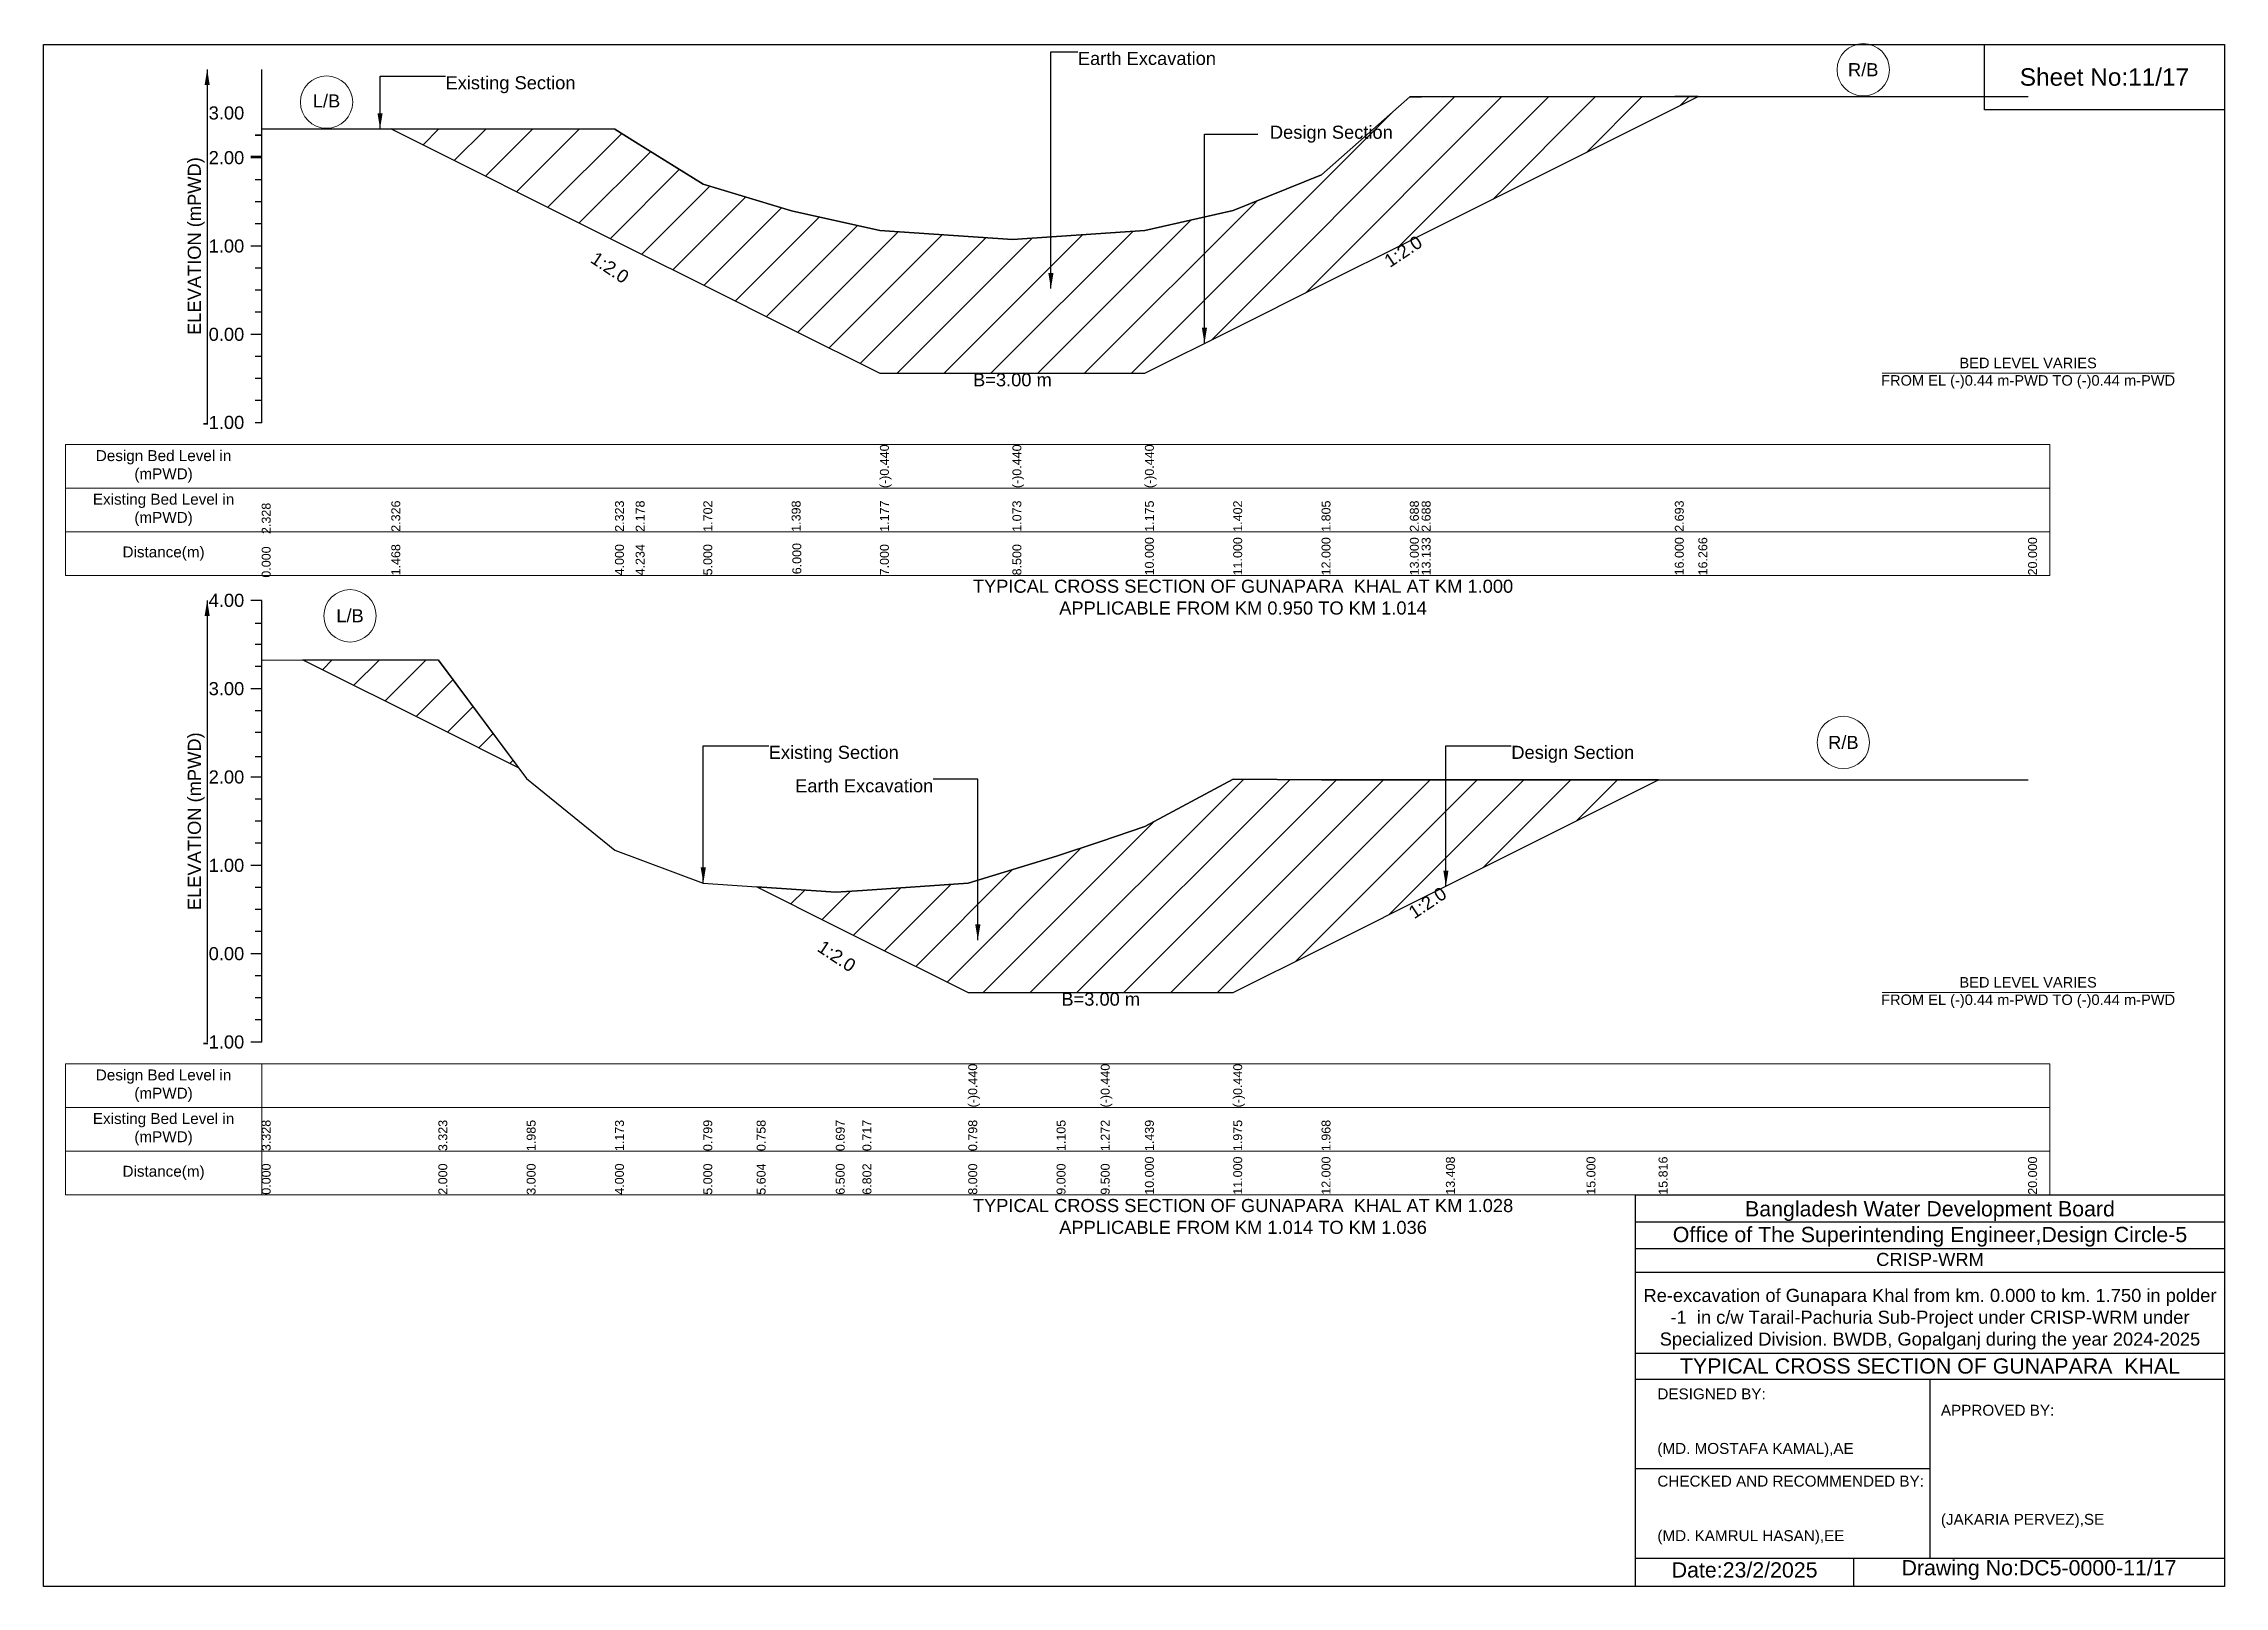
# Model space of a CAD drawing. Header units: inches. Extents: x 91000 to 268000, y -12452 to 3.
# Drawn here: x 200000 to 208000, y -5656 to 3 of the extents above; entities that cross this region are included whole.
import ezdxf

# ---------------------------------------------------------------- set-up
doc = ezdxf.new("R2010")
doc.units = ezdxf.units.IN
doc.header["$LTSCALE"] = 7
doc.header["$MEASUREMENT"] = 0
for name, color, linetype, lineweight in [('Cross section Data Border', 7, 'Continuous', 9), ('Cross Section Labels', 7, 'Continuous', 9), ('Existing_Bed_Level for Xsection', 7, 'Continuous', 25)]:
    doc.layers.add(name, color=color, linetype=linetype, lineweight=lineweight)
doc.styles.get("Standard").update_dxf_attribs({"font": 'arial.ttf'})
doc.dimstyles.get("Standard").update_dxf_attribs({"dimtxt": 0.18, "dimasz": 0.18, "dimexe": 0.18, "dimexo": 0.0625, "dimgap": 0.09, "dimtad": 0, "dimtih": 1, "dimtoh": 1, "dimdec": 4, "dimzin": 0, "dimdsep": 46, "dimtxsty": 'Standard', "dimcen": 0.09, "dimadec": 0, "dimazin": 0, "dimtfac": 1, "dimtdec": 4, "dimtofl": 0, "dimtmove": 0, "dimatfit": 3, "dimfxl": 1, "dimtolj": 1, "dimtzin": 0, "dimarcsym": 0})
pattern_1 = [(45, (0, -45.6), (-85.913474, 85.913474), [])]

msp = doc.modelspace()

# ---------------------------------------------------------------- texts
at = {"attachment_point": 5}
for s, insert, char_height in [('Sheet No:11/17', (207560, -120), 64), ('Bangladesh Water Development Board', (206920, -4279.4), 56), ('Office of The Superintending Engineer,Design Circle-5', (206920, -4373.7), 56)]:
    msp.add_mtext(s, dxfattribs=dict(at, insert=insert, char_height=char_height))
for s, insert, char_height, width, attachment_point in [('CRISP-WRM', (206920, -4457.1), 48, 2240, 5), ('Re-excavation of Gunapara Khal from km. 0.000 to km. 1.750 in polder -1  in c/w Tarail-Pachuria Sub-Project under CRISP-WRM under Specialized Division. BWDB, Gopalganj during the year 2024-2025', (206920, -4676), 48, 2160, 5), ('TYPICAL CROSS SECTION OF GUNAPARA  KHAL', (206920, -4848), 56, 2240, 5), ('DESIGNED BY:^J^J^J(MD. MOSTAFA KAMAL),AE', (205920, -5056), 40, 1120, 4), ('APPROVED BY:^J^J^J^J^J^J(JAKARIA PERVEZ),SE', (206960, -5216), 40, 1120, 4), ('CHECKED AND RECOMMENDED BY:^J^J^J(MD. KAMRUL HASAN),EE', (205920, -5376), 40, 1120, 4), ('Date:23/2/2025 ', (206240, -5596), 56, 1120, 5), ('Drawing No:DC5-0000-11/17', (207320, -5596), 56, 1760, 5)]:
    msp.add_mtext(s, dxfattribs=dict(insert=insert, char_height=char_height, width=width, attachment_point=attachment_point))
at = {"layer": 'Cross section Data Border', "char_height": 40, "width": 640, "attachment_point": 5}
for s, insert in [('Design Bed Level in (mPWD)', (200440, -1547.7)), ('Existing Bed Level in (mPWD)', (200440, -1707.7)), ('Distance(m)', (200440, -1867.7)), ('Design Bed Level in (mPWD)', (200440, -3819.4)), ('Existing Bed Level in (mPWD)', (200440, -3979.4)), ('Distance(m)', (200440, -4139.4))]:
    msp.add_mtext(s, dxfattribs=dict(at, insert=insert))
at = {"layer": 'Cross Section Labels'}
for s, insert, char_height, attachment_point in [('Earth Excavation', (203794, -27.4), 48, 1), ('R/B', (206675.1, -93.1), 48, 5), ('Existing Section', (201474.2, -116.7), 48, 1), ('L/B', (201037.8, -207.6), 48, 5), ('Design Section', (204498.5, -298.1), 48, 1), ('BED LEVEL VARIES ^JFROM EL (-)0.44 m-PWD TO (-)0.44 m-PWD', (207280, -1206.2), 38.4, 5), ('B=3.00 m', (203554, -1206.2), 48, 2), ('TYPICAL CROSS SECTION OF GUNAPARA  KHAL AT KM 1.000^JAPPLICABLE FROM KM 0.950 TO KM 1.014', (204400, -2027.7), 48, 5), ('L/B', (201124, -2096), 48, 5), ('R/B', (206602.2, -2560.6), 48, 5), ('Existing Section', (202660, -2572.7), 48, 1), ('Design Section', (205384.2, -2572.7), 48, 1), ('Earth Excavation', (203263.7, -2695.3), 48, 3), ('BED LEVEL VARIES ^JFROM EL (-)0.44 m-PWD TO (-)0.44 m-PWD', (207280, -3478), 38.4, 5), ('B=3.00 m', (203878, -3478), 48, 2), ('TYPICAL CROSS SECTION OF GUNAPARA  KHAL AT KM 1.028^JAPPLICABLE FROM KM 1.014 TO KM 1.036', (204400, -4299.4), 48, 5)]:
    msp.add_mtext(s, dxfattribs=dict(at, insert=insert, char_height=char_height, attachment_point=attachment_point))
at = {"layer": 'Cross Section Labels', "char_height": 48, "attachment_point": 2}
for insert, rotation in [((204974.1, -739.2), 33.69007), ((202090.8, -798.6), 326.30993), ((205063.2, -3128.4), 33.69007), ((202922.9, -3324.4), 326.30993)]:
    msp.add_mtext('1:2.0', dxfattribs=dict(at, insert=insert, rotation=rotation))
at = {"layer": 'Existing_Bed_Level for Xsection', "char_height": 48, "attachment_point": 6}
for s, insert in [('3.00', (200736, -251.7)), ('2.00', (200736, -415.7)), ('1.00', (200736, -739.7)), ('0.00', (200736, -1063.7)), ('-1.00', (200736, -1386.9)), ('4.00', (200736, -2039.4)), ('3.00', (200736, -2363.4)), ('2.00', (200736, -2687.4)), ('1.00', (200736, -3011.4)), ('0.00', (200736, -3335.4)), ('-1.00', (200736, -3659.4))]:
    msp.add_mtext(s, dxfattribs=dict(at, insert=insert))
at = {"layer": 'Existing_Bed_Level for Xsection', "rotation": 90}
for s, insert, char_height, attachment_point in [('ELEVATION (mPWD)', (200560, -739.7), 48, 5), ('(-)0.440', (203068, -1627.7), 32.8, 1), ('(-)0.440', (203554, -1627.7), 32.8, 1), ('(-)0.440', (204040, -1627.7), 32.8, 1), ('2.326', (201275.5, -1787.7), 32.8, 1), ('2.323', (202096, -1787.7), 32.8, 1), ('2.178', (202171.8, -1787.7), 32.8, 1), ('1.702', (202420, -1787.7), 32.8, 1), ('1.398', (202744, -1787.7), 32.8, 1), ('1.177', (203068, -1787.7), 32.8, 1), ('1.073', (203554, -1787.7), 32.8, 1), ('1.175', (204040, -1787.7), 32.8, 1), ('1.402', (204364, -1787.7), 32.8, 1), ('1.805', (204688, -1787.7), 32.8, 1), ('2.688', (205012, -1787.7), 32.8, 1), ('2.688', (205055.1, -1787.7), 32.8, 1), ('2.693', (205984, -1787.7), 32.8, 1), ('2.328', (200800, -1796), 32.8, 1), ('1.468', (201275.5, -1947.7), 32.8, 1), ('4.000', (202096, -1947.7), 32.8, 1), ('4.234', (202171.8, -1947.7), 32.8, 1), ('5.000', (202420, -1947.7), 32.8, 1), ('6.000', (202746.7, -1943.5), 32.8, 1), ('7.000', (203068, -1947.7), 32.8, 1), ('8.500', (203554, -1947.7), 32.8, 1), ('10.000', (204040, -1947.7), 32.8, 1), ('11.000', (204364, -1947.7), 32.8, 1), ('12.000', (204688, -1947.7), 32.8, 1), ('13.000', (205012, -1947.7), 32.8, 1), ('13.133', (205055.1, -1947.7), 32.8, 1), ('16.000', (205984, -1947.7), 32.8, 1), ('16.266', (206070.2, -1947.7), 32.8, 1), ('20.000', (207280, -1947.7), 32.8, 1), ('0.000', (200800, -1956), 32.8, 1), ('ELEVATION (mPWD)', (200560, -2849.4), 48, 5), ('(-)0.440', (203392, -3899.4), 32.8, 1), ('(-)0.440', (203878, -3899.4), 32.8, 1), ('(-)0.440', (204364, -3899.4), 32.8, 1), ('3.328', (200800, -4059.4), 32.8, 1), ('3.323', (201448, -4059.4), 32.8, 1), ('1.985', (201772, -4059.4), 32.8, 1), ('1.173', (202096, -4059.4), 32.8, 1), ('0.799', (202420, -4059.4), 32.8, 1), ('0.758', (202615.8, -4059.4), 32.8, 1), ('0.697', (202906, -4059.4), 32.8, 1), ('0.717', (203003.9, -4059.4), 32.8, 1), ('0.798', (203392, -4059.4), 32.8, 1), ('1.105', (203716, -4059.4), 32.8, 1), ('1.272', (203878, -4059.4), 32.8, 1), ('1.439', (204040, -4059.4), 32.8, 1), ('1.975', (204364, -4059.4), 32.8, 1), ('1.968', (204688, -4059.4), 32.8, 1), ('0.000', (200800, -4219.4), 32.8, 1), ('2.000', (201448, -4219.4), 32.8, 1), ('3.000', (201772, -4219.4), 32.8, 1), ('4.000', (202096, -4219.4), 32.8, 1), ('5.000', (202420, -4219.4), 32.8, 1), ('5.604', (202615.8, -4219.4), 32.8, 1), ('6.500', (202906, -4219.4), 32.8, 1), ('6.802', (203003.9, -4219.4), 32.8, 1), ('8.000', (203392, -4219.4), 32.8, 1), ('9.000', (203716, -4219.4), 32.8, 1), ('9.500', (203878, -4219.4), 32.8, 1), ('10.000', (204040, -4219.4), 32.8, 1), ('11.000', (204364, -4219.4), 32.8, 1), ('12.000', (204688, -4219.4), 32.8, 1), ('13.408', (205144.2, -4219.4), 32.8, 1), ('15.000', (205660, -4219.4), 32.8, 1), ('15.816', (205924.4, -4219.4), 32.8, 1), ('20.000', (207280, -4219.4), 32.8, 1)]:
    msp.add_mtext(s, dxfattribs=dict(at, insert=insert, char_height=char_height, attachment_point=attachment_point))

# ---------------------------------------------------------------- hatches: boundary and pattern name
at = {"layer": 'Existing_Bed_Level for Xsection'}
h = msp.add_hatch(dxfattribs=at)
h.set_pattern_fill('ANSI31', color=256, scale=972, style=0)
h.set_pattern_definition([(45, (0, 480), (-85.913474, 85.913474), [])])
h.paths.add_polyline_path([(201275.5, -310), (202096, -720.2), (202171.8, -758.1), (202420, -882.2), (202744, -1044.2), (203068, -1206.2), (203554, -1206.2), (204040, -1206.2), (204364, -1044.2), (204688, -882.2), (205012, -720.2), (205055.1, -698.7), (205984, -234.2), (206070.2, -191.1), (205984, -191.1), (205055.1, -192.7), (205012, -192.7), (204688, -478.8), (204364, -609.4), (204040, -683), (203554, -716), (203068, -682.3), (202744, -610.7), (202420, -512.2), (202171.8, -358), (202096, -311)])
h = msp.add_hatch(dxfattribs=at)
h.set_pattern_fill('ANSI31', color=256, scale=972, style=0)
h.set_pattern_definition(pattern_1)
h.paths.add_polyline_path([(200951.1, -2257.5), (201448, -2506), (201743, -2653.5), (201448, -2258.8)])
h = msp.add_hatch(dxfattribs=at)
h.set_pattern_fill('ANSI31', color=256, scale=972, style=0)
h.set_pattern_definition(pattern_1)
h.paths.add_polyline_path([(202615.8, -3089.9), (202906, -3235), (203003.9, -3283.9), (203392, -3478), (203716, -3478), (203878, -3478), (204040, -3478), (204364, -3478), (204688, -3316), (205144.2, -3087.9), (205660, -2830), (205924.4, -2697.8), (205660, -2697.8), (205144.2, -2697.8), (204688, -2697.8), (204364, -2695.5), (204040, -2869.2), (203878, -2923.3), (203716, -2977.4), (203392, -3076.9), (203003.9, -3103), (202906, -3109.6)])

# ---------------------------------------------------------------- linework, layer by layer
for points in [[(200000, 0), (208000, 0), (208000, -5656), (200000, -5656)], [(207120, 0), (208000, 0), (208000, -240), (207120, -240)]]:
    msp.add_lwpolyline(points, close=True)
for points in [[(205840, -5656), (205840, -4219.4), (208000, -4219.4)], [(205840, -4318.4), (208000, -4318.4)], [(205840, -4416.3), (208000, -4416.3)], [(205840, -4504), (208000, -4504)], [(205840, -4800), (208000, -4800)], [(205840, -4896), (208000, -4896)], [(206920, -4896), (206920, -5552)], [(205840, -5224), (206920, -5224)], [(205840, -5552), (208000, -5552)], [(206640, -5552), (206640, -5656)]]:
    msp.add_lwpolyline(points)
at = {"layer": 'Cross section Data Border'}
for points in [[(200080, -1467.7), (207360, -1467.7), (207360, -1947.7), (200080, -1947.7)], [(200080, -3739.4), (207360, -3739.4), (207360, -4219.4), (200080, -4219.4)]]:
    msp.add_lwpolyline(points, close=True, dxfattribs=at)
for points in [[(200080, -1627.7), (207360, -1627.7)], [(200080, -1787.7), (207360, -1787.7)], [(200800, -2039.4), (200800, -2473.3)], [(200800, -3739.4), (200800, -4219.4)], [(200080, -3899.4), (207360, -3899.4)], [(200080, -4059.4), (207360, -4059.4)]]:
    msp.add_lwpolyline(points, dxfattribs=at)
at = {"layer": 'Cross Section Labels'}
for points in [[(206744.2, -1206.2), (207815.8, -1206.2)], [(206744.2, -3478), (207815.8, -3478)]]:
    msp.add_lwpolyline(points, dxfattribs=at)
for centre in [(206675.1, -93.1), (201037.8, -211.7), (201124, -2096), (206602.2, -2560.6)]:
    msp.add_circle(centre, 96, dxfattribs=at)
at = {"layer": 'Existing_Bed_Level for Xsection'}
for points in [[(200800, -1387.7), (200800, -1063.7), (200800, -739.7), (200800, -415.7), (200800, -91.7)], [(200800, -309.4), (201275.5, -310), (202096, -311), (202171.8, -358), (202420, -512.2), (202744, -610.7), (203068, -682.3), (203068, -682.3), (203554, -716), (203554, -716), (204040, -683), (204040, -683), (204364, -609.4), (204688, -478.8), (205012, -192.7), (205055.1, -192.7), (205984, -191.1), (206070.2, -191.1), (207280, -191.1)], [(200800, -332.7), (200776, -332.7)], [(200800, -334.7), (200776, -334.7)], [(200800, -411.7), (200760, -411.7)], [(200800, -415.7), (200760, -415.7)], [(200800, -413.7), (200776, -413.7)], [(200800, -496.7), (200776, -496.7)], [(200800, -577.7), (200776, -577.7)], [(200800, -658.7), (200776, -658.7)], [(200800, -739.7), (200760, -739.7)], [(200800, -820.7), (200776, -820.7)], [(200800, -901.7), (200776, -901.7)], [(200800, -982.7), (200776, -982.7)], [(200800, -1063.7), (200760, -1063.7)], [(200800, -1144.7), (200776, -1144.7)], [(200800, -1225.7), (200776, -1225.7)], [(200800, -1306.7), (200776, -1306.7)], [(200800, -1387.7), (200776, -1387.7)], [(200800, -2039.4), (200760, -2039.4)], [(200800, -3659.4), (200800, -3335.4), (200800, -3011.4), (200800, -2687.4), (200800, -2363.4), (200800, -2039.4)], [(200800, -2123.9), (200776, -2123.9)], [(200800, -2201.4), (200776, -2201.4)], [(200800, -2282.4), (200776, -2282.4)], [(200800, -2257.2), (201448, -2258.8), (201772, -2692.3), (202096, -2955.4), (202420, -3076.6), (202615.8, -3089.9), (202906, -3109.6), (203003.9, -3103), (203392, -3076.9), (203392, -3076.9), (203716, -2977.4), (203878, -2923.3), (203878, -2923.3), (204040, -2869.2), (204364, -2695.5), (204364, -2695.5), (204688, -2697.8), (205144.2, -2697.8), (205660, -2697.8), (205924.4, -2697.8), (207280, -2697.8)], [(200800, -2363.4), (200760, -2363.4)], [(200800, -2444.4), (200776, -2444.4)], [(200800, -2524.1), (200776, -2524.1)], [(200800, -2613.2), (200776, -2613.2)], [(200800, -2687.4), (200760, -2687.4)], [(200800, -2768.4), (200776, -2768.4)], [(200800, -2849.4), (200776, -2849.4)], [(200800, -2930.4), (200776, -2930.4)], [(200800, -3011.4), (200760, -3011.4)], [(200800, -3092.4), (200776, -3092.4)], [(200800, -3173.4), (200776, -3173.4)], [(200800, -3254.4), (200776, -3254.4)], [(200800, -3335.4), (200760, -3335.4)], [(200800, -3416.4), (200776, -3416.4)], [(200800, -3497.4), (200776, -3497.4)], [(200800, -3578.4), (200776, -3578.4)], [(200800, -3659.4), (200760, -3659.4)]]:
    msp.add_lwpolyline(points, dxfattribs=at)
for points in [[(201275.5, -310), (202096, -720.2), (202171.8, -758.1), (202420, -882.2), (202744, -1044.2), (203068, -1206.2), (203068, -1206.2), (203554, -1206.2), (203554, -1206.2), (204040, -1206.2), (204040, -1206.2), (204364, -1044.2), (204688, -882.2), (205012, -720.2), (205055.1, -698.7), (205984, -234.2), (206070.2, -191.1), (206070.2, -191.1), (206070.2, -191.1), (205984, -191.1), (205055.1, -192.7), (205012, -192.7), (204688, -478.8), (204364, -609.4), (204040, -683), (204040, -683), (203554, -716), (203554, -716), (203068, -682.3), (203068, -682.3), (202744, -610.7), (202420, -512.2), (202171.8, -358), (202096, -311)], [(200951.1, -2257.5), (201448, -2506), (201743, -2653.5), (201448, -2258.8)], [(202615.8, -3089.9), (202615.8, -3089.9), (202906, -3235), (203003.9, -3283.9), (203392, -3478), (203392, -3478), (203716, -3478), (203878, -3478), (203878, -3478), (204040, -3478), (204364, -3478), (204364, -3478), (204688, -3316), (205144.2, -3087.9), (205660, -2830), (205924.4, -2697.8), (205924.4, -2697.8), (205924.4, -2697.8), (205660, -2697.8), (205144.2, -2697.8), (204688, -2697.8), (204364, -2695.5), (204364, -2695.5), (204040, -2869.2), (203878, -2923.3), (203878, -2923.3), (203716, -2977.4), (203392, -3076.9), (203392, -3076.9), (203003.9, -3103), (202906, -3109.6), (202615.8, -3089.9)]]:
    msp.add_lwpolyline(points, close=True, dxfattribs=at)

msp.set_redraw_order([(e.dxf.handle, doc.entitydb.next_handle()) for e in msp.query("TEXT MTEXT ATTDEF DIMENSION ARC_DIMENSION")])  # texts and dimensions are drawn at this point

# ---------------------------------------------------------------- leaders
at = {"layer": 'Cross Section Labels', "annotation_type": 0, "has_hookline": 1}
for points, hookline_direction, text_width in [([(203695.2, -895.9), (203695.2, -27.4), (203793.9, -27.4)], 0, 497), ([(201234.2, -309.9), (201234.2, -116.7), (201474.1, -116.7)], 0, 467.2), ([(204258.5, -1097), (204258.5, -329.8), (204454.5, -329.8)], 0, 441.2), ([(202420, -3076.6), (202420, -2572.7), (202659.9, -2572.7)], 0, 467.2), ([(205144.2, -3087.9), (205144.2, -2572.7), (205384.1, -2572.7)], 0, 441.2), ([(203427.1, -3285.8), (203427.1, -2695.3), (203263.8, -2695.3)], 1, 497)]:
    msp.add_leader(points, dimstyle='Standard', override={"dimasz": 57.6}, dxfattribs=dict(at, hookline_direction=hookline_direction, text_width=text_width))
at = {"layer": 'Existing_Bed_Level for Xsection'}
for points in [[(200600, -91.7), (200600, -1387.7)], [(200600, -2039.4), (200600, -3659.4)]]:
    msp.add_leader(points, dimstyle='Standard', override={"dimasz": 57.6}, dxfattribs=at)

doc.saveas('drawing.dxf')
